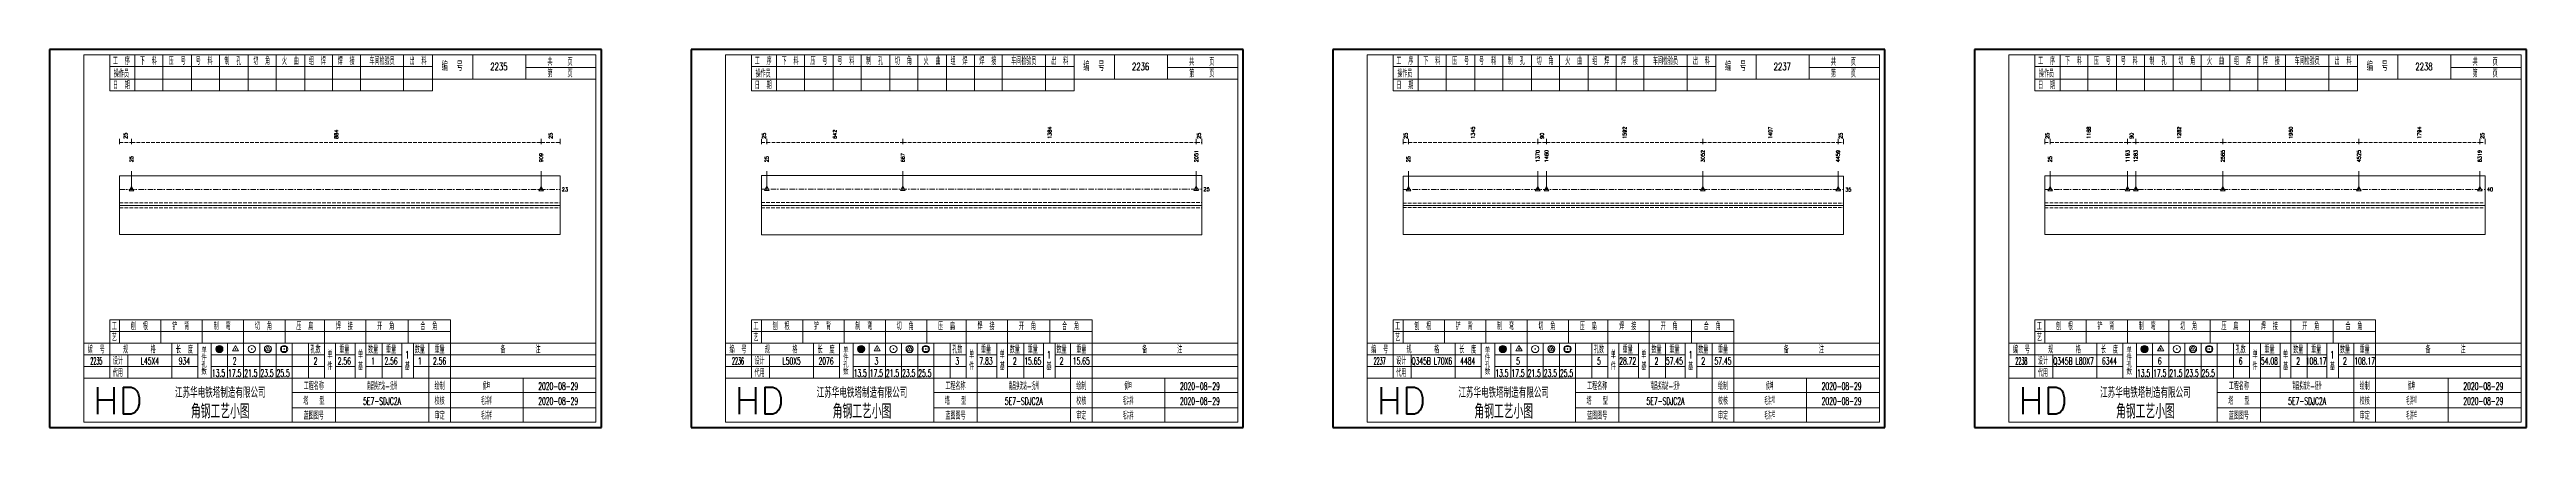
# Model space of a CAD drawing. Extents: x 0 to 5305, y 0 to 1513.
# Drawn here: x 2856 to 4234, y 782 to 992 of the extents above; entities that cross this region are included whole.
import ezdxf
from ezdxf.enums import TextEntityAlignment as Align

# ---------------------------------------------------------------- set-up
doc = ezdxf.new("R2010")
doc.units = 0
doc.header["$MEASUREMENT"] = 0
doc.linetypes.add('一点画线', pattern=[5.2, 3, -1, 0.2, -1])
doc.linetypes.add('虚线', pattern=[2.75, 2, -0.75])
doc.layers.get('0').update_dxf_attribs({"linetype": 'CONTINUOUS', "lineweight": 25})
doc.layers.add('1', color=7, linetype='CONTINUOUS', lineweight=25)
doc.layers.add('4', color=7, linetype='CONTINUOUS', lineweight=25)
doc.styles.get("Standard").update_dxf_attribs({"font": 'simplex.shx', "width": 0.7, "height": 3, "bigfont": 'gbhzfs.shx'})

msp = doc.modelspace()

# ---------------------------------------------------------------- texts
at = {"color": 8, "linetype": 'Continuous', "lineweight": 9}
for s, p in [('25', (2898.3, 942.2)), ('884', (3015.5, 942.2)), ('25', (3134.8, 942.2)), ('25', (3253.5, 942.2)), ('642', (3292.9, 942.2)), ('1384', (3412.4, 942.2)), ('25', (3495.5, 942.2)), ('25', (3610.5, 942.2)), ('1345', (3647.9, 942.2)), ('90', (3686.3, 942.2)), ('1592', (3732.3, 942.2)), ('1407', (3813.4, 942.2)), ('25', (3852.5, 942.2)), ('25', (3967.5, 942.2)), ('1168', (3990.5, 942.2)), ('90', (4014.3, 942.2)), ('1282', (4040.8, 942.2)), ('1960', (4102.9, 942.2)), ('1794', (4174.4, 942.2)), ('25', (4209.5, 942.2))]:
    msp.add_text(s, height=2, rotation=90, dxfattribs=at).set_placement(p, align=Align.MIDDLE_LEFT)
at = {"color": 7, "linetype": 'Continuous', "lineweight": 13}
for s, p in [('25', (2901.6, 929.2)), ('909', (3129.5, 929.2)), ('25', (3255, 929.2)), ('667', (3330.7, 929.2)), ('2051', (3494, 929.2)), ('25', (3612, 929.2)), ('1370', (3683.9, 929.2)), ('1460', (3688.8, 929.2)), ('3052', (3775.8, 929.2)), ('4459', (3851, 929.2)), ('25', (3969, 929.2)), ('1193', (4012.1, 929.2)), ('1283', (4016.6, 929.2)), ('2565', (4065.1, 929.2)), ('4525', (4140.8, 929.2)), ('6319', (4208, 929.2))]:
    msp.add_text(s, height=2, rotation=90, dxfattribs=at).set_placement(p, align=Align.MIDDLE_LEFT)
for s, p in [('23', (3141, 914.1)), ('25', (3498, 914.2)), ('35', (3855, 914)), ('40', (4212, 914.1))]:
    msp.add_text(s, height=2, dxfattribs=at).set_placement(p, align=Align.MIDDLE_LEFT)
at = {"layer": '4', "color": 1, "linetype": 'Continuous', "lineweight": 13}
for s, height, width, p in [('工  序', 4, 0.7, (2896, 985.5)), ('操作员', 4, 0.7, (2896, 978.5)), ('下  料', 4, 0.7, (2911, 985.5)), ('压  号', 4, 0.7, (2927, 985.5)), ('号  料', 4, 0.7, (2942, 985.5)), ('制  孔', 4, 0.7, (2958, 985.5)), ('切  角', 4, 0.7, (2974, 985.5)), ('火  曲', 4, 0.7, (2990, 985.5)), ('组  焊', 4, 0.7, (3005, 985.5)), ('焊  接', 4, 0.7, (3021, 985.5)), ('车间检验员', 4, 0.7, (3041, 985.5)), ('出  料', 4, 0.7, (3061, 985.5)), ('编  号', 5, 0.7, (3080, 982.5)), ('2235', 4, 0.7, (3106, 982.5)), ('共    页', 4, 0.7, (3140, 985)), ('第    页', 4, 0.7, (3140, 978.5)), ('工  序', 4, 0.7, (3253, 985.5)), ('操作员', 4, 0.7, (3253, 978.5)), ('下  料', 4, 0.7, (3268, 985.5)), ('压  号', 4, 0.7, (3284, 985.5)), ('号  料', 4, 0.7, (3299, 985.5)), ('制  孔', 4, 0.7, (3315, 985.5)), ('切  角', 4, 0.7, (3331, 985.5)), ('火  曲', 4, 0.7, (3347, 985.5)), ('组  焊', 4, 0.7, (3362, 985.5)), ('焊  接', 4, 0.7, (3378, 985.5)), ('车间检验员', 4, 0.7, (3398, 985.5)), ('出  料', 4, 0.7, (3418, 985.5)), ('编  号', 5, 0.7, (3437, 982.5)), ('2236', 4, 0.7, (3463, 982.5)), ('共    页', 4, 0.7, (3497, 985)), ('第    页', 4, 0.7, (3497, 978.5)), ('工  序', 4, 0.7, (3610, 985.5)), ('操作员', 4, 0.7, (3610, 978.5)), ('下  料', 4, 0.7, (3625, 985.5)), ('压  号', 4, 0.7, (3641, 985.5)), ('号  料', 4, 0.7, (3656, 985.5)), ('制  孔', 4, 0.7, (3672, 985.5)), ('切  角', 4, 0.7, (3688, 985.5)), ('火  曲', 4, 0.7, (3704, 985.5)), ('组  焊', 4, 0.7, (3719, 985.5)), ('焊  接', 4, 0.7, (3735, 985.5)), ('车间检验员', 4, 0.7, (3755, 985.5)), ('出  料', 4, 0.7, (3775, 985.5)), ('编  号', 5, 0.7, (3794, 982.5)), ('2237', 4, 0.7, (3820, 982.5)), ('共    页', 4, 0.7, (3854, 985)), ('第    页', 4, 0.7, (3854, 978.5)), ('工  序', 4, 0.7, (3967, 985.5)), ('操作员', 4, 0.7, (3967, 978.5)), ('下  料', 4, 0.7, (3982, 985.5)), ('压  号', 4, 0.7, (3998, 985.5)), ('号  料', 4, 0.7, (4013, 985.5)), ('制  孔', 4, 0.7, (4029, 985.5)), ('切  角', 4, 0.7, (4045, 985.5)), ('火  曲', 4, 0.7, (4061, 985.5)), ('组  焊', 4, 0.7, (4076, 985.5)), ('焊  接', 4, 0.7, (4092, 985.5)), ('车间检验员', 4, 0.7, (4112, 985.5)), ('出  料', 4, 0.7, (4132, 985.5)), ('编  号', 5, 0.7, (4151, 982.5)), ('2238', 4, 0.7, (4177, 982.5)), ('共    页', 4, 0.7, (4211, 985)), ('第    页', 4, 0.7, (4211, 978.5)), ('日  期', 4, 0.7, (2896, 972)), ('日  期', 4, 0.7, (3253, 972)), ('日  期', 4, 0.7, (3610, 972)), ('日  期', 4, 0.7, (3967, 972)), ('编  号', 4, 0.7, (2882, 824.8)), ('工', 4, 0.7, (2892, 837.8)), ('艺', 4, 0.7, (2892, 831.5)), ('规      格', 4, 0.7, (2906, 824.8)), ('刨  根', 4, 0.7, (2906, 837.8)), ('铲  背', 4, 0.7, (2929, 837.8)), ('长  度', 4, 0.7, (2931, 824.8)), ('制  弯', 4, 0.7, (2952, 837.8)), ('切  角', 4, 0.7, (2975, 837.8)), ('压  扁', 4, 0.7, (2998, 837.8)), ('孔数', 4, 0.7, (3004, 824.8)), ('焊  接', 4, 0.7, (3020, 837.8)), ('重量', 4, 0.7, (3020, 824.8)), ('数量', 4, 0.7, (3036, 824.8)), ('开  角', 4, 0.7, (3043, 837.8)), ('重量', 4, 0.7, (3046, 824.8)), ('数量', 4, 0.7, (3062, 824.8)), ('合  角', 4, 0.7, (3067, 837.8)), ('重量', 4, 0.7, (3073, 824.8)), ('备        注', 4, 0.7, (3118, 824.8)), ('编  号', 4, 0.7, (3239, 824.8)), ('工', 4, 0.7, (3249, 837.8)), ('艺', 4, 0.7, (3249, 831.5)), ('规      格', 4, 0.7, (3263, 824.8)), ('刨  根', 4, 0.7, (3263, 837.8)), ('铲  背', 4, 0.7, (3286, 837.8)), ('长  度', 4, 0.7, (3288, 824.8)), ('制  弯', 4, 0.7, (3309, 837.8)), ('切  角', 4, 0.7, (3332, 837.8)), ('压  扁', 4, 0.7, (3355, 837.8)), ('孔数', 4, 0.7, (3361, 824.8)), ('焊  接', 4, 0.7, (3377, 837.8)), ('重量', 4, 0.7, (3377, 824.8)), ('数量', 4, 0.7, (3393, 824.8)), ('开  角', 4, 0.7, (3400, 837.8)), ('重量', 4, 0.7, (3403, 824.8)), ('数量', 4, 0.7, (3419, 824.8)), ('合  角', 4, 0.7, (3424, 837.8)), ('重量', 4, 0.7, (3430, 824.8)), ('备        注', 4, 0.7, (3475, 824.8)), ('编  号', 4, 0.7, (3596, 824.8)), ('工', 4, 0.7, (3606, 837.8)), ('艺', 4, 0.7, (3606, 831.5)), ('规      格', 4, 0.7, (3620, 824.8)), ('刨  根', 4, 0.7, (3620, 837.8)), ('铲  背', 4, 0.7, (3643, 837.8)), ('长  度', 4, 0.7, (3645, 824.8)), ('制  弯', 4, 0.7, (3666, 837.8)), ('切  角', 4, 0.7, (3689, 837.8)), ('压  扁', 4, 0.7, (3712, 837.8)), ('孔数', 4, 0.7, (3718, 824.8)), ('焊  接', 4, 0.7, (3734, 837.8)), ('重量', 4, 0.7, (3734, 824.8)), ('数量', 4, 0.7, (3750, 824.8)), ('开  角', 4, 0.7, (3757, 837.8)), ('重量', 4, 0.7, (3760, 824.8)), ('数量', 4, 0.7, (3776, 824.8)), ('合  角', 4, 0.7, (3781, 837.8)), ('重量', 4, 0.7, (3787, 824.8)), ('备        注', 4, 0.7, (3832, 824.8)), ('编  号', 4, 0.7, (3953, 824.8)), ('工', 4, 0.7, (3963, 837.8)), ('艺', 4, 0.7, (3963, 831.5)), ('规      格', 4, 0.7, (3977, 824.8)), ('刨  根', 4, 0.7, (3977, 837.8)), ('铲  背', 4, 0.7, (4000, 837.8)), ('长  度', 4, 0.7, (4002, 824.8)), ('制  弯', 4, 0.7, (4023, 837.8)), ('切  角', 4, 0.7, (4046, 837.8)), ('压  扁', 4, 0.7, (4069, 837.8)), ('孔数', 4, 0.7, (4075, 824.8)), ('焊  接', 4, 0.7, (4091, 837.8)), ('重量', 4, 0.7, (4091, 824.8)), ('数量', 4, 0.7, (4107, 824.8)), ('开  角', 4, 0.7, (4114, 837.8)), ('重量', 4, 0.7, (4117, 824.8)), ('数量', 4, 0.7, (4133, 824.8)), ('合  角', 4, 0.7, (4138, 837.8)), ('重量', 4, 0.7, (4144, 824.8)), ('备        注', 4, 0.7, (4189, 824.8)), ('2235', 4, 0.4, (2882, 818.5)), ('代用', 4, 0.7, (2894, 811.8)), ('设计', 4, 0.7, (2894, 818.5)), (' L45X4', 4, 0.5, (2911, 818.5)), ('934', 4, 0.5, (2931, 818.5)), ('13.5', 4, 0.5, (2950, 811.8)), ('17.5', 4, 0.5, (2959, 811.8)), ('2', 4, 0.5, (2959, 818.5)), ('21.5', 4, 0.5, (2968, 811.8)), ('23.5', 4, 0.5, (2977, 811.8)), ('25.5', 4, 0.5, (2986, 811.8)), ('2', 4, 0.5, (3004, 818.5)), ('单', 4, 0.7, (3012, 822)), ('件', 4, 0.7, (3012, 815.5)), ('2.56', 4, 0.5, (3020, 818.5)), ('单', 4, 0.7, (3029, 822)), ('基', 4, 0.7, (3029, 815.5)), ('1', 4, 0.5, (3036, 818.5)), ('2.56', 4, 0.5, (3046, 818.5)), ('基', 4, 0.7, (3055, 815.5)), ('1', 4, 0.5, (3055, 822)), ('1', 4, 0.7, (3062, 818.5)), ('2.56', 4, 0.5, (3073, 818.5)), ('2236', 4, 0.4, (3239, 818.5)), ('代用', 4, 0.7, (3251, 811.8)), ('设计', 4, 0.7, (3251, 818.5)), (' L50X5', 4, 0.5, (3268, 818.5)), ('2076', 4, 0.5, (3288, 818.5)), ('13.5', 4, 0.5, (3307, 811.8)), ('17.5', 4, 0.5, (3316, 811.8)), ('3', 4, 0.5, (3316, 818.5)), ('21.5', 4, 0.5, (3325, 811.8)), ('23.5', 4, 0.5, (3334, 811.8)), ('25.5', 4, 0.5, (3343, 811.8)), ('3', 4, 0.5, (3361, 818.5)), ('单', 4, 0.7, (3369, 822)), ('件', 4, 0.7, (3369, 815.5)), ('7.83', 4, 0.5, (3377, 818.5)), ('单', 4, 0.7, (3386, 822)), ('基', 4, 0.7, (3386, 815.5)), ('2', 4, 0.5, (3393, 818.5)), ('15.65', 4, 0.5, (3403, 818.5)), ('基', 4, 0.7, (3412, 815.5)), ('1', 4, 0.5, (3412, 822)), ('2', 4, 0.7, (3419, 818.5)), ('15.65', 4, 0.5, (3430, 818.5)), ('2237', 4, 0.4, (3596, 818.5)), ('代用', 4, 0.7, (3608, 811.8)), ('设计', 4, 0.7, (3608, 818.5)), ('Q345B L70X6', 4, 0.5, (3625, 818.5)), ('4484', 4, 0.5, (3645, 818.5)), ('13.5', 4, 0.5, (3664, 811.8)), ('17.5', 4, 0.5, (3673, 811.8)), ('5', 4, 0.5, (3673, 818.5)), ('21.5', 4, 0.5, (3682, 811.8)), ('23.5', 4, 0.5, (3691, 811.8)), ('25.5', 4, 0.5, (3700, 811.8)), ('5', 4, 0.5, (3718, 818.5)), ('单', 4, 0.7, (3726, 822)), ('件', 4, 0.7, (3726, 815.5)), ('28.72', 4, 0.5, (3734, 818.5)), ('单', 4, 0.7, (3743, 822)), ('基', 4, 0.7, (3743, 815.5)), ('2', 4, 0.5, (3750, 818.5)), ('57.45', 4, 0.5, (3760, 818.5)), ('基', 4, 0.7, (3769, 815.5)), ('1', 4, 0.5, (3769, 822)), ('2', 4, 0.7, (3776, 818.5)), ('57.45', 4, 0.5, (3787, 818.5)), ('2238', 4, 0.4, (3953, 818.5)), ('代用', 4, 0.7, (3965, 811.8)), ('设计', 4, 0.7, (3965, 818.5)), ('Q345B L80X7', 4, 0.5, (3982, 818.5)), ('6344', 4, 0.5, (4002, 818.5)), ('13.5', 4, 0.5, (4021, 811.8)), ('17.5', 4, 0.5, (4030, 811.8)), ('6', 4, 0.5, (4030, 818.5)), ('21.5', 4, 0.5, (4039, 811.8)), ('23.5', 4, 0.5, (4048, 811.8)), ('25.5', 4, 0.5, (4057, 811.8)), ('6', 4, 0.5, (4075, 818.5)), ('单', 4, 0.7, (4083, 822)), ('件', 4, 0.7, (4083, 815.5)), ('54.08', 4, 0.5, (4091, 818.5)), ('单', 4, 0.7, (4100, 822)), ('基', 4, 0.7, (4100, 815.5)), ('2', 4, 0.5, (4107, 818.5)), ('108.17', 4, 0.5, (4117, 818.5)), ('基', 4, 0.7, (4126, 815.5)), ('1', 4, 0.5, (4126, 822)), ('2', 4, 0.7, (4133, 818.5)), ('108.17', 4, 0.5, (4144, 818.5)), ('江苏华电铁塔制造有限公司', 6, 0.7, (2951, 801)), ('工程名称', 4, 0.7, (3003, 804.5)), ('南昌换流站-抚州', 4, 0.5, (3041, 804.5)), ('绘制', 4, 0.7, (3073, 804.5)), ('侯坤', 4, 0.5, (3099, 804.5)), ('2020-08-29', 4, 0.5, (3139, 804.5)), ('江苏华电铁塔制造有限公司', 6, 0.7, (3308, 801)), ('工程名称', 4, 0.7, (3360, 804.5)), ('南昌换流站-抚州', 4, 0.5, (3398, 804.5)), ('绘制', 4, 0.7, (3430, 804.5)), ('侯坤', 4, 0.5, (3456, 804.5)), ('2020-08-29', 4, 0.5, (3496, 804.5)), ('江苏华电铁塔制造有限公司', 6, 0.7, (3665, 801)), ('工程名称', 4, 0.7, (3717, 804.5)), ('南昌换流站-抚州', 4, 0.5, (3755, 804.5)), ('绘制', 4, 0.7, (3787, 804.5)), ('侯坤', 4, 0.5, (3813, 804.5)), ('2020-08-29', 4, 0.5, (3853, 804.5)), ('江苏华电铁塔制造有限公司', 6, 0.7, (4022, 801)), ('工程名称', 4, 0.7, (4074, 804.5)), ('南昌换流站-抚州', 4, 0.5, (4112, 804.5)), ('绘制', 4, 0.7, (4144, 804.5)), ('侯坤', 4, 0.5, (4170, 804.5)), ('2020-08-29', 4, 0.5, (4210, 804.5)), ('角钢工艺小图', 8, 0.8, (2951, 790.5)), ('塔   型', 4, 0.7, (3003, 796.2)), ('蓝图图号', 4, 0.7, (3003, 788)), ('5E7-SDJC2A', 4, 0.5, (3041, 796.2)), ('校核', 4, 0.7, (3073, 796.2)), ('审定', 4, 0.7, (3073, 788)), ('毛洪祥', 4, 0.5, (3099, 796.2)), ('毛洪祥', 4, 0.5, (3099, 788)), ('2020-08-29', 4, 0.5, (3139, 796.2)), ('角钢工艺小图', 8, 0.8, (3308, 790.5)), ('塔   型', 4, 0.7, (3360, 796.2)), ('蓝图图号', 4, 0.7, (3360, 788)), ('5E7-SDJC2A', 4, 0.5, (3398, 796.2)), ('校核', 4, 0.7, (3430, 796.2)), ('审定', 4, 0.7, (3430, 788)), ('毛洪祥', 4, 0.5, (3456, 796.2)), ('毛洪祥', 4, 0.5, (3456, 788)), ('2020-08-29', 4, 0.5, (3496, 796.2)), ('角钢工艺小图', 8, 0.8, (3665, 790.5)), ('塔   型', 4, 0.7, (3717, 796.2)), ('蓝图图号', 4, 0.7, (3717, 788)), ('5E7-SDJC2A', 4, 0.5, (3755, 796.2)), ('校核', 4, 0.7, (3787, 796.2)), ('审定', 4, 0.7, (3787, 788)), ('毛洪祥', 4, 0.5, (3813, 796.2)), ('毛洪祥', 4, 0.5, (3813, 788)), ('2020-08-29', 4, 0.5, (3853, 796.2)), ('角钢工艺小图', 8, 0.8, (4022, 790.5)), ('塔   型', 4, 0.7, (4074, 796.2)), ('蓝图图号', 4, 0.7, (4074, 788)), ('5E7-SDJC2A', 4, 0.5, (4112, 796.2)), ('校核', 4, 0.7, (4144, 796.2)), ('审定', 4, 0.7, (4144, 788)), ('毛洪祥', 4, 0.5, (4170, 796.2)), ('毛洪祥', 4, 0.5, (4170, 788)), ('2020-08-29', 4, 0.5, (4210, 796.2))]:
    msp.add_text(s, height=height, dxfattribs=dict(at, width=width)).set_placement(p, align=Align.MIDDLE_CENTER)
for s, height, p in [('单', 3, (2942, 824.5)), ('件', 3, (2942, 820.5)), ('孔', 3, (2942, 816.5)), ('数', 3, (2942, 812.5)), ('单', 3, (3299, 824.5)), ('件', 3, (3299, 820.5)), ('孔', 3, (3299, 816.5)), ('数', 3, (3299, 812.5)), ('单', 3, (3656, 824.5)), ('件', 3, (3656, 820.5)), ('孔', 3, (3656, 816.5)), ('数', 3, (3656, 812.5)), ('单', 3, (4013, 824.5)), ('件', 3, (4013, 820.5)), ('孔', 3, (4013, 816.5)), ('数', 3, (4013, 812.5)), ('HD', 15, (2894, 796.5)), ('HD', 15, (3251, 796.5)), ('HD', 15, (3608, 796.5)), ('HD', 15, (3965, 796.5))]:
    msp.add_text(s, height=height, dxfattribs=at).set_placement(p, align=Align.MIDDLE_CENTER)

# ---------------------------------------------------------------- linework, layer by layer
at = {"color": 8, "linetype": 'Continuous', "lineweight": 9}
for p, q in [((2895, 939.2), (2895, 942.2)), ((2901.6, 939.2), (2901.6, 942.2)), ((2901.6, 939.2), (2901.6, 942.2)), ((3129.5, 939.2), (3129.5, 942.2)), ((3129.5, 939.2), (3129.5, 942.2)), ((3140, 939.2), (3140, 942.2)), ((3252, 939.2), (3252, 942.2)), ((3255, 939.2), (3255, 942.2)), ((3255, 939.2), (3255, 942.2)), ((3330.7, 939.2), (3330.7, 942.2)), ((3330.7, 939.2), (3330.7, 942.2)), ((3494, 939.2), (3494, 942.2)), ((3494, 939.2), (3494, 942.2)), ((3497, 939.2), (3497, 942.2)), ((3609, 939.2), (3609, 942.2)), ((3612, 939.2), (3612, 942.2)), ((3612, 939.2), (3612, 942.2)), ((3683.9, 939.2), (3683.9, 942.2)), ((3683.9, 939.2), (3683.9, 942.2)), ((3688.8, 939.2), (3688.8, 942.2)), ((3688.8, 939.2), (3688.8, 942.2)), ((3775.8, 939.2), (3775.8, 942.2)), ((3775.8, 939.2), (3775.8, 942.2)), ((3851, 939.2), (3851, 942.2)), ((3851, 939.2), (3851, 942.2)), ((3854, 939.2), (3854, 942.2)), ((3966, 939.2), (3966, 942.2)), ((3969, 939.2), (3969, 942.2)), ((3969, 939.2), (3969, 942.2)), ((4012.1, 939.2), (4012.1, 942.2)), ((4012.1, 939.2), (4012.1, 942.2)), ((4016.6, 939.2), (4016.6, 942.2)), ((4016.6, 939.2), (4016.6, 942.2)), ((4065.1, 939.2), (4065.1, 942.2)), ((4065.1, 939.2), (4065.1, 942.2)), ((4140.8, 939.2), (4140.8, 942.2)), ((4140.8, 939.2), (4140.8, 942.2)), ((4208, 939.2), (4208, 942.2)), ((4208, 939.2), (4208, 942.2)), ((4211, 939.2), (4211, 942.2))]:
    msp.add_line(p, q, dxfattribs=at)
at = {"color": 8, "linetype": '虚线', "lineweight": 9}
for p, q in [((2895, 940.2), (2901.6, 940.2)), ((2901.6, 940.2), (3129.5, 940.2)), ((3129.5, 940.2), (3140, 940.2)), ((3252, 940.2), (3255, 940.2)), ((3255, 940.2), (3330.7, 940.2)), ((3330.7, 940.2), (3494, 940.2)), ((3494, 940.2), (3497, 940.2)), ((3609, 940.2), (3612, 940.2)), ((3612, 940.2), (3683.9, 940.2)), ((3683.9, 940.2), (3688.8, 940.2)), ((3688.8, 940.2), (3775.8, 940.2)), ((3775.8, 940.2), (3851, 940.2)), ((3851, 940.2), (3854, 940.2)), ((3966, 940.2), (3969, 940.2)), ((3969, 940.2), (4012.1, 940.2)), ((4012.1, 940.2), (4016.6, 940.2)), ((4016.6, 940.2), (4065.1, 940.2)), ((4065.1, 940.2), (4140.8, 940.2)), ((4140.8, 940.2), (4208, 940.2)), ((4208, 940.2), (4211, 940.2))]:
    msp.add_line(p, q, dxfattribs=at)
at = {"color": 7, "linetype": 'Continuous', "lineweight": 13}
for p, q in [((2901.6, 914.1), (2901.6, 924.2)), ((3129.5, 914.1), (3129.5, 924.2)), ((3255, 914.2), (3255, 924.2)), ((3330.7, 914.2), (3330.7, 924.2)), ((3494, 914.2), (3494, 924.2)), ((3612, 914), (3612, 924.2)), ((3683.9, 914), (3683.9, 924.2)), ((3688.8, 914), (3688.8, 924.2)), ((3775.8, 914), (3775.8, 924.2)), ((3851, 914), (3851, 924.2)), ((3969, 914.1), (3969, 924.2)), ((4012.1, 914.1), (4012.1, 924.2)), ((4016.6, 914.1), (4016.6, 924.2)), ((4065.1, 914.1), (4065.1, 924.2)), ((4140.8, 914.1), (4140.8, 924.2)), ((4208, 914.1), (4208, 924.2)), ((2901.6, 915.6), (2900.3, 913.3)), ((2900.3, 913.3), (2902.9, 913.3)), ((2901.4, 913.9), (2901.7, 914.2)), ((2901.7, 913.9), (2901.4, 914.2)), ((2902.9, 913.3), (2901.6, 915.6)), ((3129.5, 915.6), (3128.2, 913.3)), ((3128.2, 913.3), (3130.8, 913.3)), ((3129.3, 913.9), (3129.7, 914.2)), ((3129.7, 913.9), (3129.3, 914.2)), ((3130.8, 913.3), (3129.5, 915.6)), ((3255, 915.8), (3253.7, 913.5)), ((3253.7, 913.5), (3256.3, 913.5)), ((3254.8, 914.1), (3255.2, 914.4)), ((3255.2, 914.1), (3254.8, 914.4)), ((3256.3, 913.5), (3255, 915.8)), ((3330.7, 915.8), (3329.4, 913.5)), ((3329.4, 913.5), (3332, 913.5)), ((3330.6, 914.1), (3330.9, 914.4)), ((3330.9, 914.1), (3330.6, 914.4)), ((3332, 913.5), (3330.7, 915.8)), ((3494, 915.8), (3492.7, 913.5)), ((3492.7, 913.5), (3495.3, 913.5)), ((3493.8, 914.1), (3494.2, 914.4)), ((3494.2, 914.1), (3493.8, 914.4)), ((3495.3, 913.5), (3494, 915.8)), ((3612, 915.5), (3610.7, 913.3)), ((3610.7, 913.3), (3613.3, 913.3)), ((3611.8, 913.9), (3612.2, 914.2)), ((3612.2, 913.9), (3611.8, 914.2)), ((3613.3, 913.3), (3612, 915.5)), ((3683.9, 915.5), (3682.6, 913.3)), ((3682.6, 913.3), (3685.2, 913.3)), ((3683.7, 913.9), (3684, 914.2)), ((3684, 913.9), (3683.7, 914.2)), ((3685.2, 913.3), (3683.9, 915.5)), ((3688.8, 915.5), (3687.5, 913.3)), ((3687.5, 913.3), (3690.1, 913.3)), ((3688.6, 913.9), (3688.9, 914.2)), ((3688.9, 913.9), (3688.6, 914.2)), ((3690.1, 913.3), (3688.8, 915.5)), ((3775.8, 915.5), (3774.5, 913.3)), ((3774.5, 913.3), (3777.1, 913.3)), ((3775.6, 913.9), (3775.9, 914.2)), ((3775.9, 913.9), (3775.6, 914.2)), ((3777.1, 913.3), (3775.8, 915.5)), ((3851, 915.5), (3849.7, 913.3)), ((3849.7, 913.3), (3852.3, 913.3)), ((3850.8, 913.9), (3851.2, 914.2)), ((3851.2, 913.9), (3850.8, 914.2)), ((3852.3, 913.3), (3851, 915.5)), ((3969, 915.6), (3967.7, 913.3)), ((3967.7, 913.3), (3970.3, 913.3)), ((3968.8, 913.9), (3969.2, 914.2)), ((3969.2, 913.9), (3968.8, 914.2)), ((3970.3, 913.3), (3969, 915.6)), ((4012.1, 915.6), (4010.8, 913.3)), ((4010.8, 913.3), (4013.4, 913.3)), ((4011.9, 913.9), (4012.2, 914.2)), ((4012.2, 913.9), (4011.9, 914.2)), ((4013.4, 913.3), (4012.1, 915.6)), ((4016.6, 915.6), (4015.3, 913.3)), ((4015.3, 913.3), (4017.9, 913.3)), ((4016.4, 913.9), (4016.7, 914.2)), ((4016.7, 913.9), (4016.4, 914.2)), ((4017.9, 913.3), (4016.6, 915.6)), ((4065.1, 915.6), (4063.8, 913.3)), ((4063.8, 913.3), (4066.4, 913.3)), ((4064.9, 913.9), (4065.2, 914.2)), ((4065.2, 913.9), (4064.9, 914.2)), ((4066.4, 913.3), (4065.1, 915.6)), ((4140.8, 915.6), (4139.5, 913.3)), ((4139.5, 913.3), (4142.1, 913.3)), ((4140.6, 913.9), (4140.9, 914.2)), ((4140.9, 913.9), (4140.6, 914.2)), ((4142.1, 913.3), (4140.8, 915.6)), ((4208, 915.6), (4206.7, 913.3)), ((4206.7, 913.3), (4209.3, 913.3)), ((4207.9, 913.9), (4208.1, 914.2)), ((4208.1, 913.9), (4207.9, 914.2)), ((4209.3, 913.3), (4208, 915.6))]:
    msp.add_line(p, q, dxfattribs=at)
at = {"color": 7, "linetype": 'Continuous', "lineweight": 18}
for p, q in [((2895, 921.6), (2895, 888.9)), ((2895, 921.6), (3140, 921.6)), ((3140, 921.6), (3140, 888.9)), ((3252, 921.8), (3252, 888.8)), ((3252, 921.8), (3497, 921.8)), ((3497, 921.8), (3497, 888.8)), ((3609, 921.5), (3609, 889)), ((3609, 921.5), (3854, 921.5)), ((3854, 921.5), (3854, 889)), ((3966, 921.6), (3966, 888.9)), ((3966, 921.6), (4211, 921.6)), ((4211, 921.6), (4211, 888.9)), ((2895, 905.2), (3140, 905.2)), ((3252, 905.2), (3497, 905.2)), ((3609, 905.2), (3854, 905.2)), ((3966, 905.2), (4211, 905.2))]:
    msp.add_line(p, q, dxfattribs=at)
at = {"color": 3, "linetype": '一点画线', "lineweight": 13}
for p, q in [((2895, 914.1), (3140, 914.1)), ((3252, 914.2), (3497, 914.2)), ((3609, 914), (3854, 914)), ((3966, 914.1), (4211, 914.1))]:
    msp.add_line(p, q, dxfattribs=at)
at = {"color": 1, "linetype": '虚线', "lineweight": 18}
for p, q in [((2895, 906.6), (3140, 906.6)), ((2895, 903.9), (3140, 903.9)), ((3252, 906.8), (3497, 906.8)), ((3252, 903.8), (3497, 903.8)), ((3609, 906.5), (3854, 906.5)), ((3609, 904), (3854, 904)), ((3966, 906.6), (4211, 906.6)), ((3966, 903.9), (4211, 903.9))]:
    msp.add_line(p, q, dxfattribs=at)
at = {"layer": '1', "color": 7, "linetype": 'Continuous', "lineweight": 18}
for p, q in [((2895, 888.9), (3140, 888.9)), ((3252, 888.8), (3497, 888.8)), ((3609, 889), (3854, 889)), ((3966, 888.9), (4211, 888.9))]:
    msp.add_line(p, q, dxfattribs=at)
at = {"layer": '4', "color": 1, "linetype": 'Continuous', "lineweight": 50}
for p, q in [((3163, 992), (2856, 992)), ((2856, 992), (2856, 781.5)), ((3163, 781.5), (3163, 992)), ((3520, 992), (3213, 992)), ((3213, 992), (3213, 781.5)), ((3520, 781.5), (3520, 992)), ((3877, 992), (3570, 992)), ((3570, 992), (3570, 781.5)), ((3877, 781.5), (3877, 992)), ((4234, 992), (3927, 992)), ((3927, 992), (3927, 781.5)), ((4234, 781.5), (4234, 992)), ((2856, 781.5), (3163, 781.5)), ((3213, 781.5), (3520, 781.5)), ((3570, 781.5), (3877, 781.5)), ((3927, 781.5), (4234, 781.5))]:
    msp.add_line(p, q, dxfattribs=at)
at = {"layer": '4', "color": 1, "linetype": 'Continuous', "lineweight": 18}
for p, q in [((3160, 989), (2875, 989)), ((2875, 989), (2875, 784.5)), ((2889.5, 989), (2889.5, 969)), ((2889.5, 982.5), (3069, 982.5)), ((2903.5, 989), (2903.5, 969)), ((2919, 989), (2919, 969)), ((2935, 989), (2935, 969)), ((2950.5, 989), (2950.5, 969)), ((2966.5, 989), (2966.5, 969)), ((2982, 989), (2982, 969)), ((2998, 989), (2998, 969)), ((3013.5, 989), (3013.5, 969)), ((3029, 989), (3029, 969)), ((3053, 989), (3053, 969)), ((3069, 989), (3069, 969)), ((3091.5, 989), (3091.5, 975.5)), ((3121, 989), (3121, 975.5)), ((3121, 982), (3160, 982)), ((3160, 784.5), (3160, 989)), ((3517, 989), (3232, 989)), ((3232, 989), (3232, 784.5)), ((3246.5, 989), (3246.5, 969)), ((3246.5, 982.5), (3426, 982.5)), ((3260.5, 989), (3260.5, 969)), ((3276, 989), (3276, 969)), ((3292, 989), (3292, 969)), ((3307.5, 989), (3307.5, 969)), ((3323.5, 989), (3323.5, 969)), ((3339, 989), (3339, 969)), ((3355, 989), (3355, 969)), ((3370.5, 989), (3370.5, 969)), ((3386, 989), (3386, 969)), ((3410, 989), (3410, 969)), ((3426, 989), (3426, 969)), ((3448.5, 989), (3448.5, 975.5)), ((3478, 989), (3478, 975.5)), ((3478, 982), (3517, 982)), ((3517, 784.5), (3517, 989)), ((3874, 989), (3589, 989)), ((3589, 989), (3589, 784.5)), ((3603.5, 989), (3603.5, 969)), ((3603.5, 982.5), (3783, 982.5)), ((3617.5, 989), (3617.5, 969)), ((3633, 989), (3633, 969)), ((3649, 989), (3649, 969)), ((3664.5, 989), (3664.5, 969)), ((3680.5, 989), (3680.5, 969)), ((3696, 989), (3696, 969)), ((3712, 989), (3712, 969)), ((3727.5, 989), (3727.5, 969)), ((3743, 989), (3743, 969)), ((3767, 989), (3767, 969)), ((3783, 989), (3783, 969)), ((3805.5, 989), (3805.5, 975.5)), ((3835, 989), (3835, 975.5)), ((3835, 982), (3874, 982)), ((3874, 784.5), (3874, 989)), ((4231, 989), (3946, 989)), ((3946, 989), (3946, 784.5)), ((3960.5, 989), (3960.5, 969)), ((3960.5, 982.5), (4140, 982.5)), ((3974.5, 989), (3974.5, 969)), ((3990, 989), (3990, 969)), ((4006, 989), (4006, 969)), ((4021.5, 989), (4021.5, 969)), ((4037.5, 989), (4037.5, 969)), ((4053, 989), (4053, 969)), ((4069, 989), (4069, 969)), ((4084.5, 989), (4084.5, 969)), ((4100, 989), (4100, 969)), ((4124, 989), (4124, 969)), ((4140, 989), (4140, 969)), ((4162.5, 989), (4162.5, 975.5)), ((4192, 989), (4192, 975.5)), ((4192, 982), (4231, 982)), ((4231, 784.5), (4231, 989)), ((2889.5, 975.5), (3160, 975.5)), ((2889.5, 969), (3069, 969)), ((3246.5, 975.5), (3517, 975.5)), ((3246.5, 969), (3426, 969)), ((3603.5, 975.5), (3874, 975.5)), ((3603.5, 969), (3783, 969)), ((3960.5, 975.5), (4231, 975.5)), ((3960.5, 969), (4140, 969)), ((2889.5, 841.5), (3079, 841.5)), ((2889.5, 841.5), (2889.5, 828.5)), ((2895, 841.5), (2895, 828.5)), ((2918, 841.5), (2918, 828.5)), ((2941, 841.5), (2941, 828.5)), ((2964, 841.5), (2964, 828.5)), ((2987, 841.5), (2987, 828.5)), ((3009, 841.5), (3009, 828.5)), ((3032, 841.5), (3032, 828.5)), ((3055.5, 841.5), (3055.5, 828.5)), ((3079, 841.5), (3079, 828.5)), ((3246.5, 841.5), (3436, 841.5)), ((3246.5, 841.5), (3246.5, 828.5)), ((3252, 841.5), (3252, 828.5)), ((3275, 841.5), (3275, 828.5)), ((3298, 841.5), (3298, 828.5)), ((3321, 841.5), (3321, 828.5)), ((3344, 841.5), (3344, 828.5)), ((3366, 841.5), (3366, 828.5)), ((3389, 841.5), (3389, 828.5)), ((3412.5, 841.5), (3412.5, 828.5)), ((3436, 841.5), (3436, 828.5)), ((3603.5, 841.5), (3793, 841.5)), ((3603.5, 841.5), (3603.5, 828.5)), ((3609, 841.5), (3609, 828.5)), ((3632, 841.5), (3632, 828.5)), ((3655, 841.5), (3655, 828.5)), ((3678, 841.5), (3678, 828.5)), ((3701, 841.5), (3701, 828.5)), ((3723, 841.5), (3723, 828.5)), ((3746, 841.5), (3746, 828.5)), ((3769.5, 841.5), (3769.5, 828.5)), ((3793, 841.5), (3793, 828.5)), ((3960.5, 841.5), (4150, 841.5)), ((3960.5, 841.5), (3960.5, 828.5)), ((3966, 841.5), (3966, 828.5)), ((3989, 841.5), (3989, 828.5)), ((4012, 841.5), (4012, 828.5)), ((4035, 841.5), (4035, 828.5)), ((4058, 841.5), (4058, 828.5)), ((4080, 841.5), (4080, 828.5)), ((4103, 841.5), (4103, 828.5)), ((4126.5, 841.5), (4126.5, 828.5)), ((4150, 841.5), (4150, 828.5)), ((2875, 828.5), (3160, 828.5)), ((2889.5, 835), (3079, 835)), ((2889.5, 828.5), (2889.5, 809)), ((2924, 828.5), (2924, 809)), ((2938.5, 828.5), (2938.5, 809)), ((2946, 828.5), (2946, 809)), ((2955, 828.5), (2955, 809)), ((2964, 828.5), (2964, 809)), ((2973, 828.5), (2973, 809)), ((2982, 828.5), (2982, 809)), ((2991, 828.5), (2991, 809)), ((3000, 828.5), (3000, 809)), ((3009, 828.5), (3009, 809)), ((3015, 828.5), (3015, 809)), ((3026, 828.5), (3026, 809)), ((3032, 828.5), (3032, 809)), ((3041, 828.5), (3041, 809)), ((3052, 828.5), (3052, 809)), ((3058.5, 828.5), (3058.5, 809)), ((3067, 828.5), (3067, 809)), ((3079, 828.5), (3079, 809)), ((3232, 828.5), (3517, 828.5)), ((3246.5, 835), (3436, 835)), ((3246.5, 828.5), (3246.5, 809)), ((3281, 828.5), (3281, 809)), ((3295.5, 828.5), (3295.5, 809)), ((3303, 828.5), (3303, 809)), ((3312, 828.5), (3312, 809)), ((3321, 828.5), (3321, 809)), ((3330, 828.5), (3330, 809)), ((3339, 828.5), (3339, 809)), ((3348, 828.5), (3348, 809)), ((3357, 828.5), (3357, 809)), ((3366, 828.5), (3366, 809)), ((3372, 828.5), (3372, 809)), ((3383, 828.5), (3383, 809)), ((3389, 828.5), (3389, 809)), ((3398, 828.5), (3398, 809)), ((3409, 828.5), (3409, 809)), ((3415.5, 828.5), (3415.5, 809)), ((3424, 828.5), (3424, 809)), ((3436, 828.5), (3436, 809)), ((3589, 828.5), (3874, 828.5)), ((3603.5, 835), (3793, 835)), ((3603.5, 828.5), (3603.5, 809)), ((3638, 828.5), (3638, 809)), ((3652.5, 828.5), (3652.5, 809)), ((3660, 828.5), (3660, 809)), ((3669, 828.5), (3669, 809)), ((3678, 828.5), (3678, 809)), ((3687, 828.5), (3687, 809)), ((3696, 828.5), (3696, 809)), ((3705, 828.5), (3705, 809)), ((3714, 828.5), (3714, 809)), ((3723, 828.5), (3723, 809)), ((3729, 828.5), (3729, 809)), ((3740, 828.5), (3740, 809)), ((3746, 828.5), (3746, 809)), ((3755, 828.5), (3755, 809)), ((3766, 828.5), (3766, 809)), ((3772.5, 828.5), (3772.5, 809)), ((3781, 828.5), (3781, 809)), ((3793, 828.5), (3793, 809)), ((3946, 828.5), (4231, 828.5)), ((3960.5, 835), (4150, 835)), ((3960.5, 828.5), (3960.5, 809)), ((3995, 828.5), (3995, 809)), ((4009.5, 828.5), (4009.5, 809)), ((4017, 828.5), (4017, 809)), ((4026, 828.5), (4026, 809)), ((4035, 828.5), (4035, 809)), ((4044, 828.5), (4044, 809)), ((4053, 828.5), (4053, 809)), ((4062, 828.5), (4062, 809)), ((4071, 828.5), (4071, 809)), ((4080, 828.5), (4080, 809)), ((4086, 828.5), (4086, 809)), ((4097, 828.5), (4097, 809)), ((4103, 828.5), (4103, 809)), ((4112, 828.5), (4112, 809)), ((4123, 828.5), (4123, 809)), ((4129.5, 828.5), (4129.5, 809)), ((4138, 828.5), (4138, 809)), ((4150, 828.5), (4150, 809)), ((2875, 822), (2938.5, 822)), ((2875, 815.5), (2938.5, 815.5)), ((2899.5, 822), (2899.5, 809)), ((2946, 822), (3009, 822)), ((2946, 815.5), (3009, 815.5)), ((3015, 822), (3026, 822)), ((3015, 815.5), (3026, 815.5)), ((3032, 822), (3052, 822)), ((3032, 815.5), (3052, 815.5)), ((3058.5, 822), (3160, 822)), ((3058.5, 815.5), (3160, 815.5)), ((3232, 822), (3295.5, 822)), ((3232, 815.5), (3295.5, 815.5)), ((3256.5, 822), (3256.5, 809)), ((3303, 822), (3366, 822)), ((3303, 815.5), (3366, 815.5)), ((3372, 822), (3383, 822)), ((3372, 815.5), (3383, 815.5)), ((3389, 822), (3409, 822)), ((3389, 815.5), (3409, 815.5)), ((3415.5, 822), (3517, 822)), ((3415.5, 815.5), (3517, 815.5)), ((3589, 822), (3652.5, 822)), ((3589, 815.5), (3652.5, 815.5)), ((3613.5, 822), (3613.5, 809)), ((3660, 822), (3723, 822)), ((3660, 815.5), (3723, 815.5)), ((3729, 822), (3740, 822)), ((3729, 815.5), (3740, 815.5)), ((3746, 822), (3766, 822)), ((3746, 815.5), (3766, 815.5)), ((3772.5, 822), (3874, 822)), ((3772.5, 815.5), (3874, 815.5)), ((3946, 822), (4009.5, 822)), ((3946, 815.5), (4009.5, 815.5)), ((3970.5, 822), (3970.5, 809)), ((4017, 822), (4080, 822)), ((4017, 815.5), (4080, 815.5)), ((4086, 822), (4097, 822)), ((4086, 815.5), (4097, 815.5)), ((4103, 822), (4123, 822)), ((4103, 815.5), (4123, 815.5)), ((4129.5, 822), (4231, 822)), ((4129.5, 815.5), (4231, 815.5)), ((2875, 809), (3160, 809)), ((2991, 809), (2991, 784.5)), ((2991, 801), (3160, 801)), ((3015, 809), (3015, 784.5)), ((3067, 809), (3067, 784.5)), ((3079, 809), (3079, 784.5)), ((3119.5, 809), (3119.5, 784.5)), ((3232, 809), (3517, 809)), ((3348, 809), (3348, 784.5)), ((3348, 801), (3517, 801)), ((3372, 809), (3372, 784.5)), ((3424, 809), (3424, 784.5)), ((3436, 809), (3436, 784.5)), ((3476.5, 809), (3476.5, 784.5)), ((3589, 809), (3874, 809)), ((3705, 809), (3705, 784.5)), ((3705, 801), (3874, 801)), ((3729, 809), (3729, 784.5)), ((3781, 809), (3781, 784.5)), ((3793, 809), (3793, 784.5)), ((3833.5, 809), (3833.5, 784.5)), ((3946, 809), (4231, 809)), ((4062, 809), (4062, 784.5)), ((4062, 801), (4231, 801)), ((4086, 809), (4086, 784.5)), ((4138, 809), (4138, 784.5)), ((4150, 809), (4150, 784.5)), ((4190.5, 809), (4190.5, 784.5)), ((2991, 792.5), (3160, 792.5)), ((3348, 792.5), (3517, 792.5)), ((3705, 792.5), (3874, 792.5)), ((4062, 792.5), (4231, 792.5)), ((2875, 784.5), (3160, 784.5)), ((3232, 784.5), (3517, 784.5)), ((3589, 784.5), (3874, 784.5)), ((3946, 784.5), (4231, 784.5))]:
    msp.add_line(p, q, dxfattribs=at)
at = {"layer": '4', "color": 7, "linetype": 'Continuous', "lineweight": 13}
for p, q in [((2959.5, 827.2), (2957.8, 824.2)), ((2961.2, 824.2), (2959.5, 827.2)), ((2977.5, 827.2), (2975.8, 824.2)), ((2979.2, 824.2), (2977.5, 827.2)), ((3316.5, 827.2), (3314.8, 824.2)), ((3318.2, 824.2), (3316.5, 827.2)), ((3334.5, 827.2), (3332.8, 824.2)), ((3336.2, 824.2), (3334.5, 827.2)), ((3673.5, 827.2), (3671.8, 824.2)), ((3675.2, 824.2), (3673.5, 827.2)), ((3691.5, 827.2), (3689.8, 824.2)), ((3693.2, 824.2), (3691.5, 827.2)), ((4030.5, 827.2), (4028.8, 824.2)), ((4032.2, 824.2), (4030.5, 827.2)), ((4048.5, 827.2), (4046.8, 824.2)), ((4050.2, 824.2), (4048.5, 827.2)), ((2957.8, 824.2), (2961.2, 824.2)), ((2959.3, 825), (2959.7, 825.5)), ((2959.7, 825), (2959.3, 825.5)), ((2968.3, 825), (2968.7, 825.5)), ((2968.7, 825), (2968.3, 825.5)), ((2975.8, 824.2), (2979.2, 824.2)), ((2977.3, 825), (2977.7, 825.5)), ((2977.7, 825), (2977.3, 825.5)), ((2985.1, 823.8), (2985.1, 826.7)), ((2985.1, 826.7), (2987.9, 826.7)), ((2987.9, 823.8), (2985.1, 823.8)), ((2986.3, 825), (2986.7, 825.5)), ((2986.7, 825), (2986.3, 825.5)), ((2987.9, 826.7), (2987.9, 823.8)), ((3314.8, 824.2), (3318.2, 824.2)), ((3316.3, 825), (3316.7, 825.5)), ((3316.7, 825), (3316.3, 825.5)), ((3325.3, 825), (3325.7, 825.5)), ((3325.7, 825), (3325.3, 825.5)), ((3332.8, 824.2), (3336.2, 824.2)), ((3334.3, 825), (3334.7, 825.5)), ((3334.7, 825), (3334.3, 825.5)), ((3342.1, 823.8), (3342.1, 826.7)), ((3342.1, 826.7), (3344.9, 826.7)), ((3344.9, 823.8), (3342.1, 823.8)), ((3343.3, 825), (3343.7, 825.5)), ((3343.7, 825), (3343.3, 825.5)), ((3344.9, 826.7), (3344.9, 823.8)), ((3671.8, 824.2), (3675.2, 824.2)), ((3673.3, 825), (3673.7, 825.5)), ((3673.7, 825), (3673.3, 825.5)), ((3682.3, 825), (3682.7, 825.5)), ((3682.7, 825), (3682.3, 825.5)), ((3689.8, 824.2), (3693.2, 824.2)), ((3691.3, 825), (3691.7, 825.5)), ((3691.7, 825), (3691.3, 825.5)), ((3699.1, 823.8), (3699.1, 826.7)), ((3699.1, 826.7), (3701.9, 826.7)), ((3701.9, 823.8), (3699.1, 823.8)), ((3700.3, 825), (3700.7, 825.5)), ((3700.7, 825), (3700.3, 825.5)), ((3701.9, 826.7), (3701.9, 823.8)), ((4028.8, 824.2), (4032.2, 824.2)), ((4030.3, 825), (4030.7, 825.5)), ((4030.7, 825), (4030.3, 825.5)), ((4039.3, 825), (4039.7, 825.5)), ((4039.7, 825), (4039.3, 825.5)), ((4046.8, 824.2), (4050.2, 824.2)), ((4048.3, 825), (4048.7, 825.5)), ((4048.7, 825), (4048.3, 825.5)), ((4056.1, 823.8), (4056.1, 826.7)), ((4056.1, 826.7), (4058.9, 826.7)), ((4058.9, 823.8), (4056.1, 823.8)), ((4057.3, 825), (4057.7, 825.5)), ((4057.7, 825), (4057.3, 825.5)), ((4058.9, 826.7), (4058.9, 823.8))]:
    msp.add_line(p, q, dxfattribs=at)
for centre, radius in [((2950.5, 825.2), 2), ((2950.5, 825.2), 1.8), ((2950.5, 825.2), 1.6), ((2968.5, 825.2), 2), ((2977.5, 825.2), 2), ((2986.5, 825.2), 2), ((3307.5, 825.2), 2), ((3307.5, 825.2), 1.8), ((3307.5, 825.2), 1.6), ((3325.5, 825.2), 2), ((3334.5, 825.2), 2), ((3343.5, 825.2), 2), ((3664.5, 825.2), 2), ((3664.5, 825.2), 1.8), ((3664.5, 825.2), 1.6), ((3682.5, 825.2), 2), ((3691.5, 825.2), 2), ((3700.5, 825.2), 2), ((4021.5, 825.2), 2), ((4021.5, 825.2), 1.8), ((4021.5, 825.2), 1.6), ((4039.5, 825.2), 2), ((4048.5, 825.2), 2), ((4057.5, 825.2), 2), ((2950.5, 825.2), 1.4), ((2950.5, 825.2), 1.2), ((2950.5, 825.2), 1), ((2950.5, 825.2), 0.8), ((2950.5, 825.2), 0.6), ((2950.5, 825.2), 0.4), ((2950.5, 825.2), 0.2), ((3307.5, 825.2), 1.4), ((3307.5, 825.2), 1.2), ((3307.5, 825.2), 1), ((3307.5, 825.2), 0.8), ((3307.5, 825.2), 0.6), ((3307.5, 825.2), 0.4), ((3307.5, 825.2), 0.2), ((3664.5, 825.2), 1.4), ((3664.5, 825.2), 1.2), ((3664.5, 825.2), 1), ((3664.5, 825.2), 0.8), ((3664.5, 825.2), 0.6), ((3664.5, 825.2), 0.4), ((3664.5, 825.2), 0.2), ((4021.5, 825.2), 1.4), ((4021.5, 825.2), 1.2), ((4021.5, 825.2), 1), ((4021.5, 825.2), 0.8), ((4021.5, 825.2), 0.6), ((4021.5, 825.2), 0.4), ((4021.5, 825.2), 0.2)]:
    msp.add_circle(centre, radius, dxfattribs=at)

msp.set_redraw_order([(e.dxf.handle, doc.entitydb.next_handle()) for e in msp.query("TEXT MTEXT ATTDEF DIMENSION ARC_DIMENSION")])  # texts and dimensions are drawn at this point

doc.saveas('drawing.dxf')
